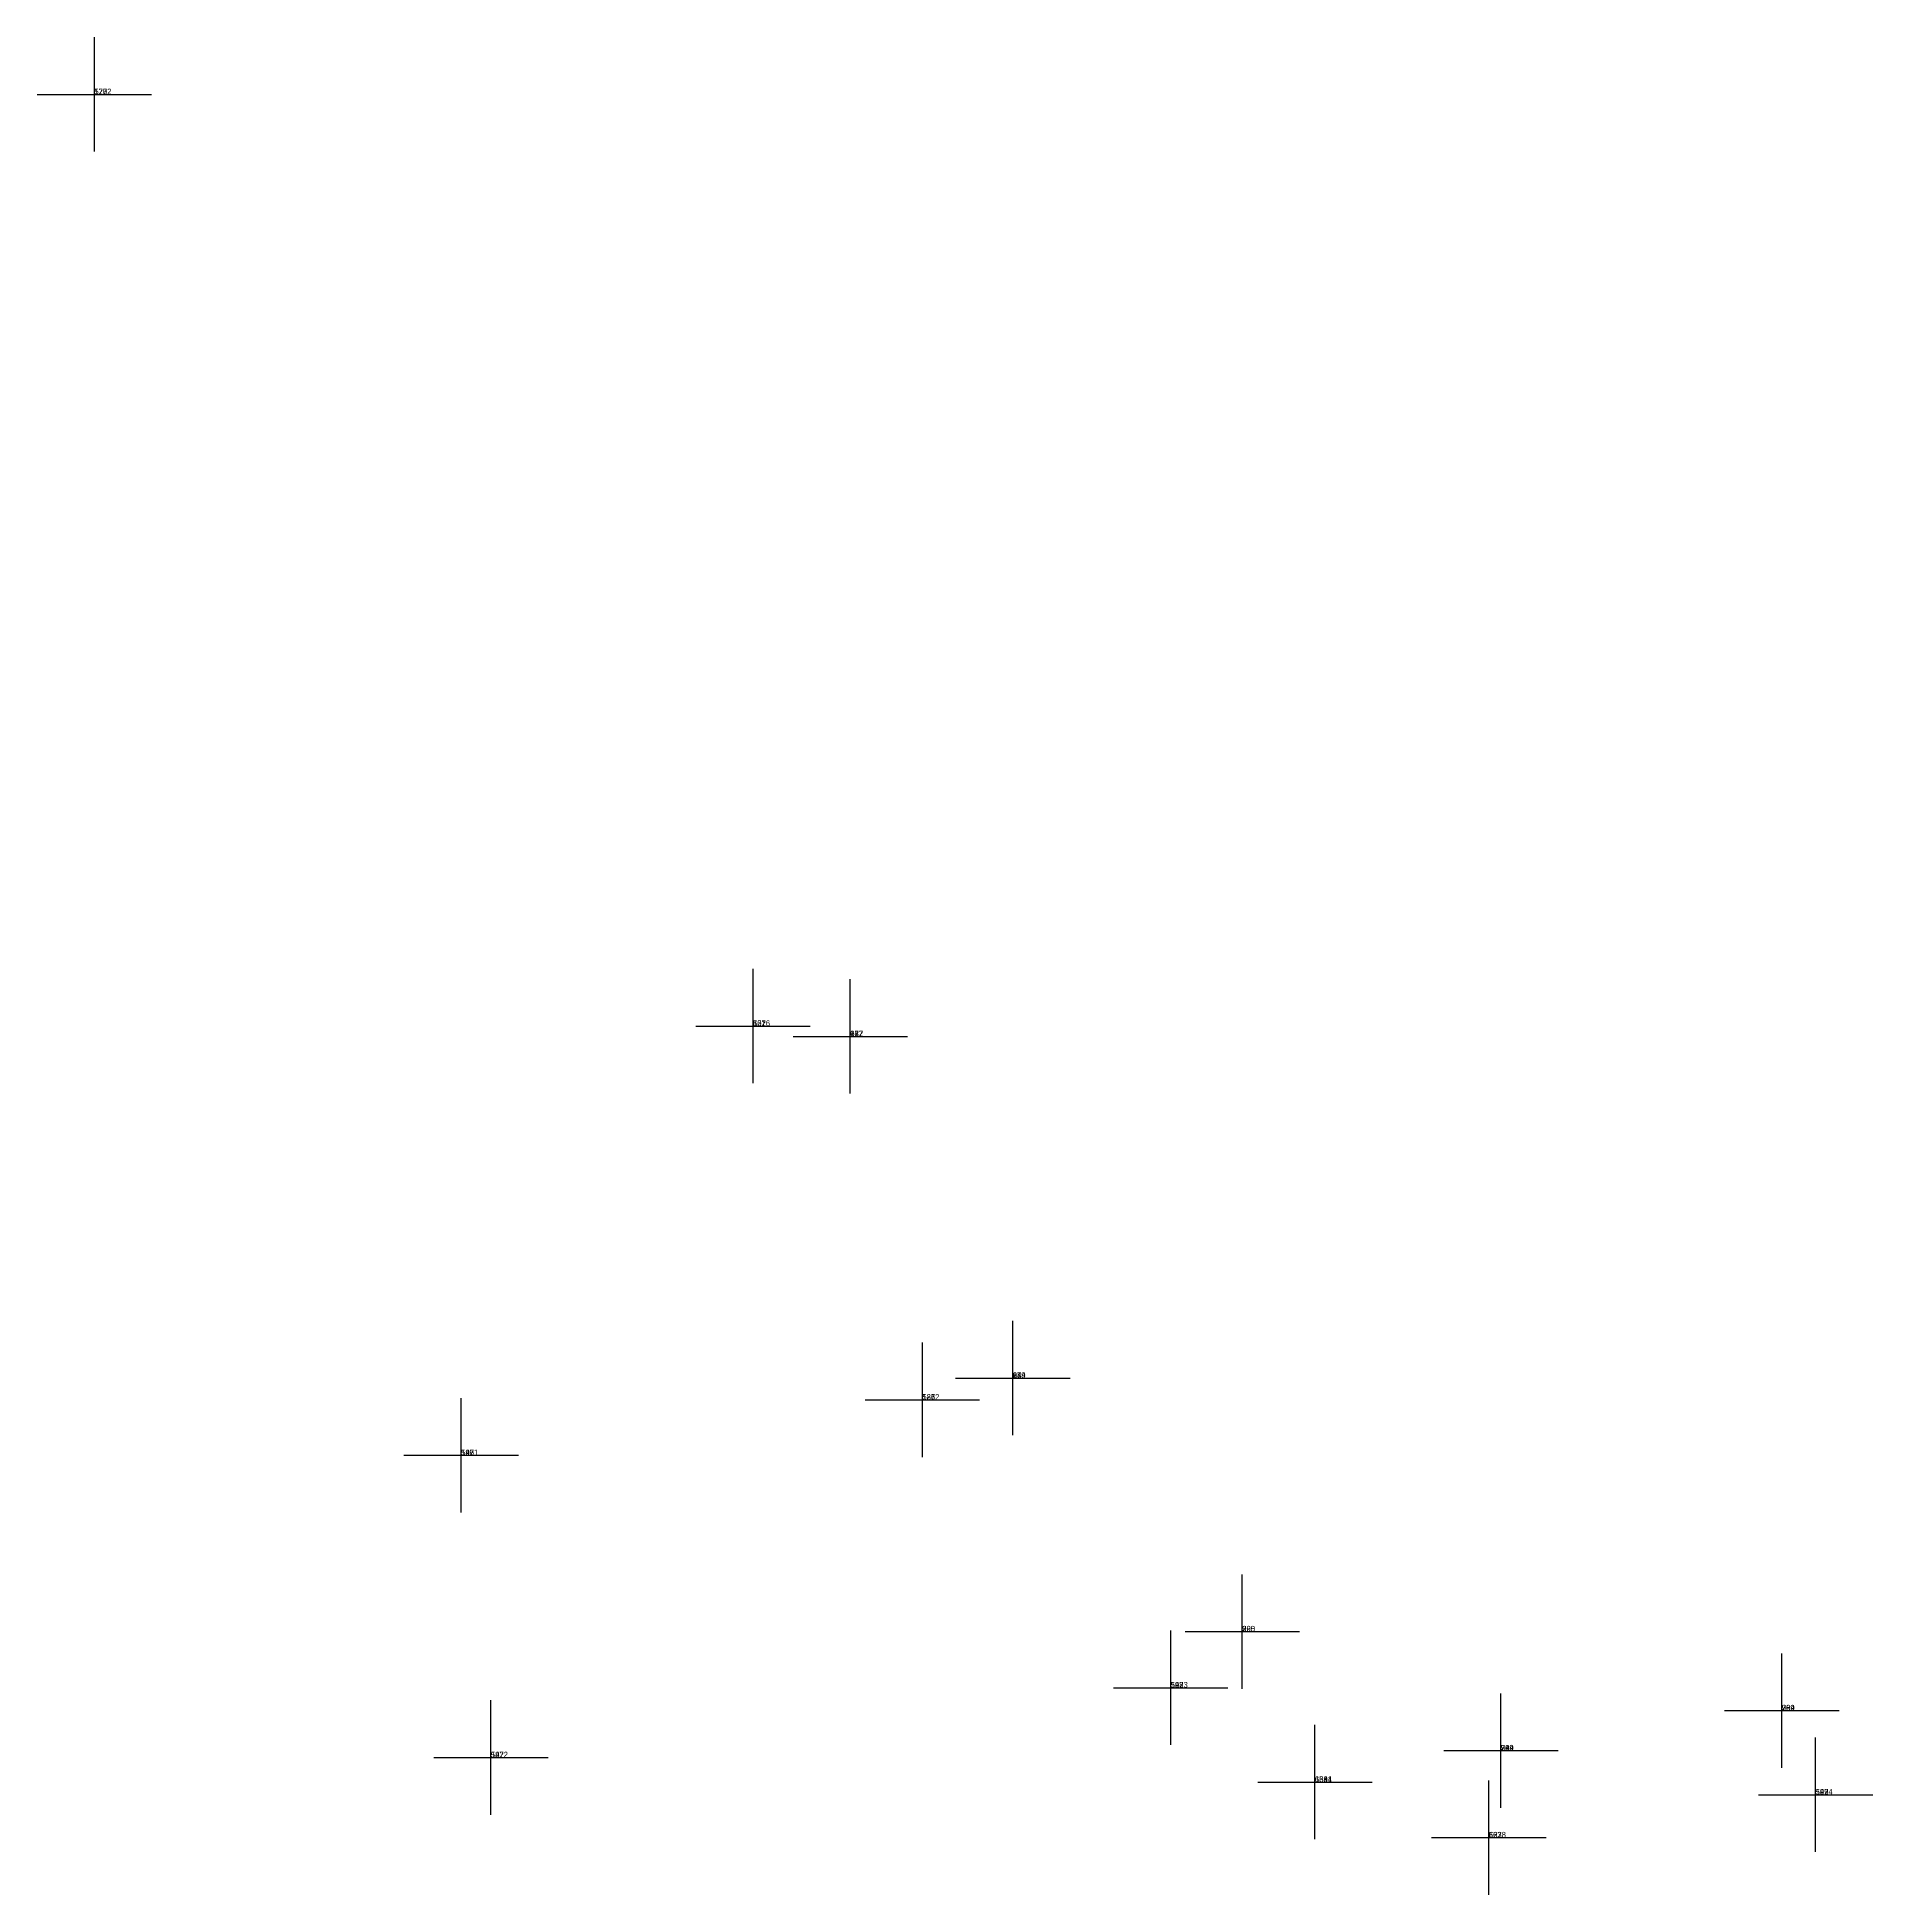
# Model space of a CAD drawing. Extents: x 581016 to 32581281, y 5319910 to 5321142.
# Drawn here: x 581107.42 to 581139.5, y 5320152.88 to 5320185.34 of the extents above; entities that cross this region are included whole.
import ezdxf

# ---------------------------------------------------------------- set-up
doc = ezdxf.new("R2010")
doc.units = 0
doc.header["$PDMODE"] = 2

msp = doc.modelspace()

# ---------------------------------------------------------------- linework, layer by layer
at = {"linetype": 'CONTINUOUS'}
for p in [(581108.42, 5320184.34), (581108.42, 5320184.34), (581108.42, 5320184.34), (581108.42, 5320184.34), (581119.93, 5320168.06), (581119.93, 5320168.06), (581119.93, 5320168.06), (581119.93, 5320168.06), (581121.63, 5320167.88), (581121.63, 5320167.88), (581121.63, 5320167.88), (581121.63, 5320167.88), (581124.47, 5320161.91), (581124.47, 5320161.91), (581124.47, 5320161.91), (581124.47, 5320161.91), (581122.89, 5320161.53), (581122.89, 5320161.53), (581122.89, 5320161.53), (581122.89, 5320161.53), (581114.83, 5320160.56), (581114.83, 5320160.56), (581114.83, 5320160.56), (581114.83, 5320160.56), (581128.48, 5320157.48), (581128.48, 5320157.48), (581128.48, 5320157.48), (581128.48, 5320157.48), (581127.23, 5320156.5), (581127.23, 5320156.5), (581127.23, 5320156.5), (581127.23, 5320156.5), (581137.91, 5320156.1), (581137.91, 5320156.1), (581137.91, 5320156.1), (581137.91, 5320156.1), (581133, 5320155.4), (581133, 5320155.4), (581133, 5320155.4), (581133, 5320155.4), (581115.35, 5320155.28), (581115.35, 5320155.28), (581115.35, 5320155.28), (581115.35, 5320155.28), (581129.75, 5320154.85), (581129.75, 5320154.85), (581129.75, 5320154.85), (581129.75, 5320154.85), (581138.5, 5320154.63), (581138.5, 5320154.63), (581138.5, 5320154.63), (581138.5, 5320154.63), (581132.79, 5320153.88), (581132.79, 5320153.88), (581132.79, 5320153.88), (581132.79, 5320153.88)]:
    msp.add_point(p, dxfattribs=at)

# ---------------------------------------------------------------- texts
for s, p in [('527', (581108.42, 5320184.34)), ('577', (581108.42, 5320184.34)), ('1202', (581108.42, 5320184.34)), ('1252', (581108.42, 5320184.34)), ('551', (581119.93, 5320168.06)), ('601', (581119.93, 5320168.06)), ('1226', (581119.93, 5320168.06)), ('1276', (581119.93, 5320168.06)), ('947', (581121.63, 5320167.88)), ('272', (581121.63, 5320167.88)), ('687', (581121.63, 5320167.88)), ('12', (581121.63, 5320167.88)), ('949', (581124.47, 5320161.91)), ('274', (581124.47, 5320161.91)), ('689', (581124.47, 5320161.91)), ('14', (581124.47, 5320161.91)), ('537', (581122.89, 5320161.53)), ('587', (581122.89, 5320161.53)), ('1212', (581122.89, 5320161.53)), ('1262', (581122.89, 5320161.53)), ('546', (581114.83, 5320160.56)), ('596', (581114.83, 5320160.56)), ('1221', (581114.83, 5320160.56)), ('1271', (581114.83, 5320160.56)), ('30', (581128.48, 5320157.48)), ('965', (581128.48, 5320157.48)), ('290', (581128.48, 5320157.48)), ('705', (581128.48, 5320157.48)), ('548', (581127.23, 5320156.5)), ('598', (581127.23, 5320156.5)), ('1223', (581127.23, 5320156.5)), ('1273', (581127.23, 5320156.5)), ('964', (581137.91, 5320156.1)), ('29', (581137.91, 5320156.1)), ('289', (581137.91, 5320156.1)), ('704', (581137.91, 5320156.1)), ('597', (581115.35, 5320155.28)), ('547', (581115.35, 5320155.28)), ('1222', (581115.35, 5320155.28)), ('1272', (581115.35, 5320155.28)), ('34', (581133, 5320155.4)), ('969', (581133, 5320155.4)), ('294', (581133, 5320155.4)), ('709', (581133, 5320155.4)), ('659', (581129.75, 5320154.85)), ('666', (581129.75, 5320154.85)), ('1334', (581129.75, 5320154.85)), ('1341', (581129.75, 5320154.85)), ('549', (581138.5, 5320154.63)), ('599', (581138.5, 5320154.63)), ('1224', (581138.5, 5320154.63)), ('1274', (581138.5, 5320154.63)), ('553', (581132.79, 5320153.88)), ('603', (581132.79, 5320153.88)), ('1228', (581132.79, 5320153.88)), ('1278', (581132.79, 5320153.88))]:
    msp.add_text(s, height=0.1, dxfattribs=at).set_placement(p)

doc.saveas('drawing.dxf')
